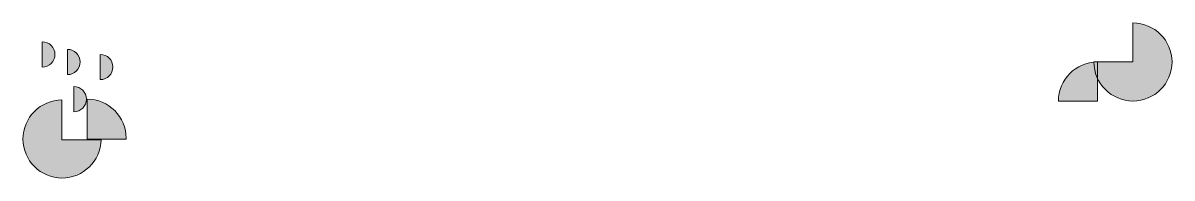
# Model space of a CAD drawing. Extents: x -4 to 110, y -68 to 4.
# Drawn here: x -4.4 to 109.5, y -67.7 to -52.3 of the extents above; entities that cross this region are included whole.
import ezdxf

# ---------------------------------------------------------------- set-up
doc = ezdxf.new("R2010")
doc.units = 0
doc.header["$MEASUREMENT"] = 0
doc.layers.add('레이어 1', color=7, linetype='Continuous', lineweight=0)

msp = doc.modelspace()

# ---------------------------------------------------------------- hatches: boundary and pattern name
at = {"layer": '레이어 1', "true_color": 0xfbe6ef, "transparency": 33554687}
h = msp.add_hatch(color=7, dxfattribs=at)
h.dxf.hatch_style = 2
edge = h.paths.add_edge_path()
edge.add_spline(control_points=[(105.64, -52.31), (105.64, -52.31), (105.64, -56.18), (105.64, -56.18), (105.64, -56.18), (101.77, -56.18), (101.77, -56.18), (101.77, -58.32), (103.51, -60.05), (105.64, -60.05), (107.78, -60.05), (109.52, -58.32), (109.52, -56.18), (109.52, -54.04), (107.78, -52.31), (105.64, -52.31)], knot_values=[0, 0, 0, 0, 1, 1, 1, 2, 2, 2, 3, 3, 3, 4, 4, 4, 5, 5, 5, 5], degree=3, periodic=0)
h = msp.add_hatch(color=7, dxfattribs=at)
h.dxf.hatch_style = 2
edge = h.paths.add_edge_path()
edge.add_spline(control_points=[(-1.25, -55.43), (-1.25, -54.74), (-1.81, -54.18), (-2.5, -54.18), (-2.5, -54.18), (-2.5, -56.68), (-2.5, -56.68), (-1.81, -56.68), (-1.25, -56.12), (-1.25, -55.43)], knot_values=[0, 0, 0, 0, 1, 1, 1, 2, 2, 2, 3, 3, 3, 3], degree=3, periodic=0)
h = msp.add_hatch(color=7, dxfattribs=at)
h.dxf.hatch_style = 2
edge = h.paths.add_edge_path()
edge.add_spline(control_points=[(1.25, -56.18), (1.25, -55.49), (0.69, -54.93), (0, -54.93), (0, -54.93), (0, -57.43), (0, -57.43), (0.69, -57.43), (1.25, -56.87), (1.25, -56.18)], knot_values=[0, 0, 0, 0, 1, 1, 1, 2, 2, 2, 3, 3, 3, 3], degree=3, periodic=0)
h = msp.add_hatch(color=7, dxfattribs=at)
h.dxf.hatch_style = 2
edge = h.paths.add_edge_path()
edge.add_spline(control_points=[(4.5, -56.68), (4.5, -55.99), (3.94, -55.43), (3.25, -55.43), (3.25, -55.43), (3.25, -57.93), (3.25, -57.93), (3.94, -57.93), (4.5, -57.37), (4.5, -56.68)], knot_values=[0, 0, 0, 0, 1, 1, 1, 2, 2, 2, 3, 3, 3, 3], degree=3, periodic=0)
h = msp.add_hatch(color=7, dxfattribs=at)
h.dxf.hatch_style = 2
edge = h.paths.add_edge_path()
edge.add_spline(control_points=[(102.13, -56.18), (99.99, -56.18), (98.25, -57.92), (98.25, -60.05), (98.25, -60.05), (102.13, -60.05), (102.13, -60.05), (102.13, -60.05), (102.13, -56.18), (102.13, -56.18)], knot_values=[0, 0, 0, 0, 1, 1, 1, 2, 2, 2, 3, 3, 3, 3], degree=3, periodic=0)
h = msp.add_hatch(color=7, dxfattribs=at)
h.dxf.hatch_style = 2
edge = h.paths.add_edge_path()
edge.add_spline(control_points=[(1.87, -59.87), (1.87, -59.18), (1.31, -58.62), (0.62, -58.62), (0.62, -58.62), (0.62, -61.12), (0.62, -61.12), (1.31, -61.12), (1.87, -60.56), (1.87, -59.87)], knot_values=[0, 0, 0, 0, 1, 1, 1, 2, 2, 2, 3, 3, 3, 3], degree=3, periodic=0)
h = msp.add_hatch(color=7, dxfattribs=at)
h.dxf.hatch_style = 2
edge = h.paths.add_edge_path()
edge.add_spline(control_points=[(-0.55, -59.95), (-2.68, -59.95), (-4.42, -61.68), (-4.42, -63.82), (-4.42, -65.96), (-2.68, -67.69), (-0.55, -67.69), (1.57, -67.69), (3.28, -66), (3.32, -63.89), (3.32, -63.89), (-0.55, -63.89), (-0.55, -63.89), (-0.55, -63.89), (-0.55, -59.95), (-0.55, -59.95)], knot_values=[0, 0, 0, 0, 1, 1, 1, 2, 2, 2, 3, 3, 3, 4, 4, 4, 5, 5, 5, 5], degree=3, periodic=0)
h = msp.add_hatch(color=7, dxfattribs=at)
h.dxf.hatch_style = 2
edge = h.paths.add_edge_path()
edge.add_spline(control_points=[(1.94, -59.87), (1.94, -59.87), (1.94, -63.82), (1.94, -63.82), (1.94, -63.82), (5.8, -63.82), (5.8, -63.82), (5.8, -63.79), (5.81, -63.77), (5.81, -63.75), (5.81, -61.61), (4.08, -59.87), (1.94, -59.87)], knot_values=[0, 0, 0, 0, 1, 1, 1, 2, 2, 2, 3, 3, 3, 4, 4, 4, 4], degree=3, periodic=0)

# ---------------------------------------------------------------- linework, layer by layer
at = {"layer": '레이어 1', "color": 250, "lineweight": 9, "true_color": 0x231815}
for points, knots in [([(105.64, -52.31), (105.64, -52.31), (105.64, -56.18), (105.64, -56.18), (105.64, -56.18), (101.77, -56.18), (101.77, -56.18), (101.77, -58.32), (103.51, -60.05), (105.64, -60.05), (107.78, -60.05), (109.52, -58.32), (109.52, -56.18), (109.52, -54.04), (107.78, -52.31), (105.64, -52.31)], [0, 0, 0, 0, 1, 1, 1, 2, 2, 2, 3, 3, 3, 4, 4, 4, 5, 5, 5, 5]), ([(-1.25, -55.43), (-1.25, -54.74), (-1.81, -54.18), (-2.5, -54.18), (-2.5, -54.18), (-2.5, -56.68), (-2.5, -56.68), (-1.81, -56.68), (-1.25, -56.12), (-1.25, -55.43)], [0, 0, 0, 0, 1, 1, 1, 2, 2, 2, 3, 3, 3, 3]), ([(1.25, -56.18), (1.25, -55.49), (0.69, -54.93), (0, -54.93), (0, -54.93), (0, -57.43), (0, -57.43), (0.69, -57.43), (1.25, -56.87), (1.25, -56.18)], [0, 0, 0, 0, 1, 1, 1, 2, 2, 2, 3, 3, 3, 3]), ([(4.5, -56.68), (4.5, -55.99), (3.94, -55.43), (3.25, -55.43), (3.25, -55.43), (3.25, -57.93), (3.25, -57.93), (3.94, -57.93), (4.5, -57.37), (4.5, -56.68)], [0, 0, 0, 0, 1, 1, 1, 2, 2, 2, 3, 3, 3, 3]), ([(102.13, -56.18), (99.99, -56.18), (98.25, -57.92), (98.25, -60.05), (98.25, -60.05), (102.13, -60.05), (102.13, -60.05), (102.13, -60.05), (102.13, -56.18), (102.13, -56.18)], [0, 0, 0, 0, 1, 1, 1, 2, 2, 2, 3, 3, 3, 3]), ([(1.87, -59.87), (1.87, -59.18), (1.31, -58.62), (0.62, -58.62), (0.62, -58.62), (0.62, -61.12), (0.62, -61.12), (1.31, -61.12), (1.87, -60.56), (1.87, -59.87)], [0, 0, 0, 0, 1, 1, 1, 2, 2, 2, 3, 3, 3, 3]), ([(-0.55, -59.95), (-2.68, -59.95), (-4.42, -61.68), (-4.42, -63.82), (-4.42, -65.96), (-2.68, -67.69), (-0.55, -67.69), (1.57, -67.69), (3.28, -66), (3.32, -63.89), (3.32, -63.89), (-0.55, -63.89), (-0.55, -63.89), (-0.55, -63.89), (-0.55, -59.95), (-0.55, -59.95)], [0, 0, 0, 0, 1, 1, 1, 2, 2, 2, 3, 3, 3, 4, 4, 4, 5, 5, 5, 5]), ([(1.94, -59.87), (1.94, -59.87), (1.94, -63.82), (1.94, -63.82), (1.94, -63.82), (5.8, -63.82), (5.8, -63.82), (5.8, -63.79), (5.81, -63.77), (5.81, -63.75), (5.81, -61.61), (4.08, -59.87), (1.94, -59.87)], [0, 0, 0, 0, 1, 1, 1, 2, 2, 2, 3, 3, 3, 4, 4, 4, 4])]:
    msp.add_open_spline(points, degree=3, knots=knots, dxfattribs=at)

doc.saveas('drawing.dxf')
